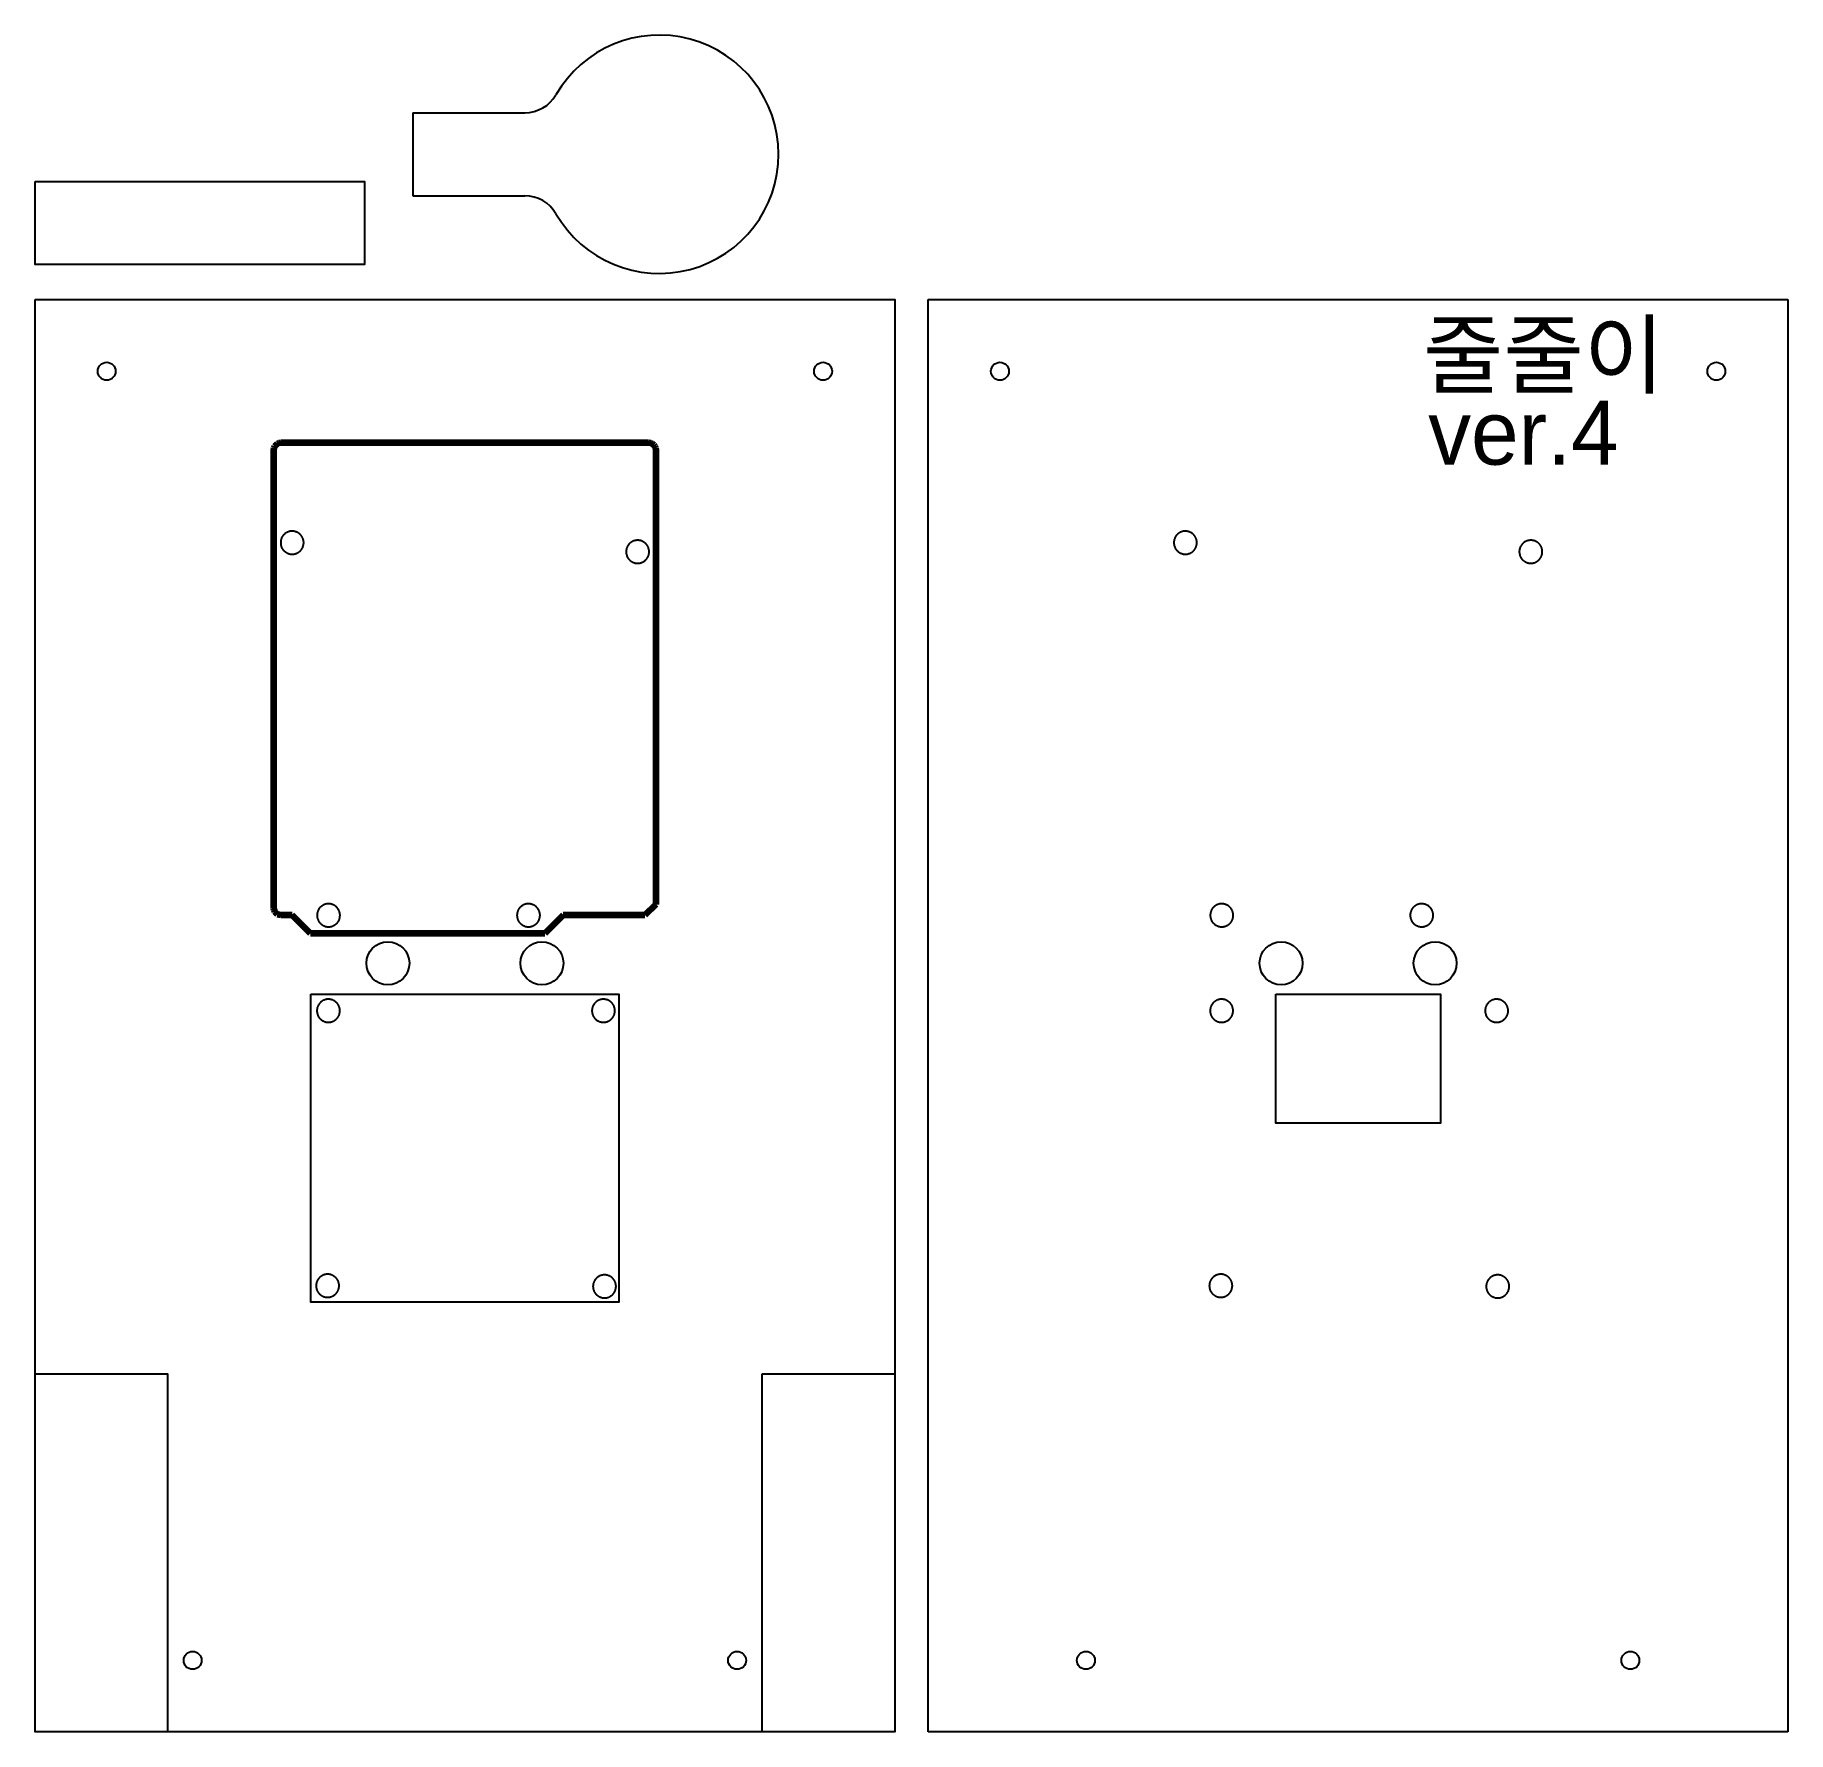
# Model space of a CAD drawing. Header units: millimetres. Extents: x -130 to 115, y 0 to 237.
import ezdxf

# ---------------------------------------------------------------- set-up
doc = ezdxf.new("R2010")
doc.units = ezdxf.units.MM
doc.layers.add('Incisione', color=7, linetype='Continuous', true_color=0x1710ff)
doc.layers.add('Taglio', color=7, linetype='Continuous', true_color=0xc0240f)
doc.styles.get("Standard").update_dxf_attribs({"font": 'GmarketSansTTFLight.ttf'})

msp = doc.modelspace()

# ---------------------------------------------------------------- texts
at = {"color": 52, "true_color": 0xc8c92d}
for s, p in [('줄줄이', (63.73, 187.84)), ('ver.4', (64.45, 176.96))]:
    msp.add_text(s, height=8.943, dxfattribs=at).set_placement(p)

# ---------------------------------------------------------------- linework, layer by layer
for p, q in [((-77.28, 226.1), (-61.64, 226.1)), ((-77.28, 226.1), (-77.28, 214.5)), ((-77.28, 214.5), (-61.64, 214.5)), ((-5.33, 200), (114.67, 200)), ((-5.33, 0), (-5.33, 200)), ((114.67, 200), (114.67, 0)), ((-93.02, 0), (-130.02, 0)), ((-10.02, 0), (-47.02, 0)), ((31.67, 0), (-5.33, 0)), ((114.67, 0), (-5.33, 0)), ((114.67, 0), (77.67, 0))]:
    msp.add_line(p, q)
at = {"color": 215, "true_color": 0xa953a0}
msp.add_line((43.92, 103.03), (65.42, 103.03), dxfattribs=at)
for points in [[(-130.02, 216.51), (-84.02, 216.51), (-84.02, 204.91), (-130.02, 204.91)], [(-130.02, 200), (-10.02, 200), (-10.02, 0), (-130.02, 0)], [(43.17, 103.03), (66.17, 103.03), (66.17, 85.03), (43.17, 85.03)]]:
    msp.add_lwpolyline(points, close=True)
at = {"color": 52, "true_color": 0xc8c92d}
for points in [[(-91.52, 103.03), (-48.52, 103.03), (-48.52, 60.03), (-91.52, 60.03)], [(-130.02, 50), (-111.52, 50), (-111.52, 0), (-130.02, 0)], [(-28.52, 50), (-10.02, 50), (-10.02, 0), (-28.52, 0)]]:
    msp.add_lwpolyline(points, close=True, dxfattribs=at)
at = {"color": 1}
for centre in [(-120.02, 190), (-20.02, 190), (4.67, 190), (104.67, 190), (-108.02, 10), (-32.02, 10), (16.67, 10), (92.67, 10)]:
    msp.add_circle(centre, 1.25, dxfattribs=at)
for centre in [(-80.77, 107.33), (-59.27, 107.33), (43.92, 107.33), (65.42, 107.33)]:
    msp.add_circle(centre, 3)
for centre, radius, start, end in [((-42.88, 220.3), 16.64, 0, 150.068), ((-61.64, 231.1), 5, 270, 330.068), ((-42.88, 220.3), 16.64, 209.932, 0), ((-61.64, 209.5), 5, 29.932, 90)]:
    msp.add_arc(centre, radius, start, end)
at = {"layer": 'Incisione', "color": 41, "lineweight": 211, "true_color": 0xf4ee51}
msp.add_lwpolyline([(-96.67, 179.04), (-96.62, 179.29)], dxfattribs=at)
at = {"layer": 'Incisione', "color": 52, "lineweight": 211, "true_color": 0xc8c92d}
for points in [[(-96.67, 115.03), (-96.67, 179.04)], [(-96.62, 179.29), (-96.54, 179.52)], [(-96.54, 179.52), (-96.37, 179.74)], [(-96.37, 179.74), (-96.16, 179.9)], [(-96.16, 179.9), (-95.93, 179.99)], [(-95.93, 179.99), (-95.67, 180.03)], [(-95.67, 180.03), (-44.38, 180.03)], [(-44.38, 180.03), (-44.11, 179.99)], [(-44.11, 179.99), (-43.87, 179.9)], [(-43.87, 179.9), (-43.66, 179.74)], [(-43.66, 179.74), (-43.51, 179.52)], [(-43.51, 179.52), (-43.41, 179.29)], [(-43.41, 179.29), (-43.37, 179.04)], [(-43.37, 179.04), (-43.37, 115.56)], [(-96.62, 114.78), (-96.67, 115.03)], [(-43.37, 115.56), (-44.89, 114.04)], [(-96.54, 114.54), (-96.62, 114.78)], [(-96.37, 114.33), (-96.54, 114.54)], [(-96.16, 114.16), (-96.37, 114.33)], [(-95.93, 114.08), (-96.16, 114.16)], [(-95.67, 114.04), (-95.93, 114.08)], [(-94.13, 114.04), (-95.67, 114.04)], [(-91.59, 111.5), (-94.13, 114.04)], [(-56.32, 114.04), (-58.85, 111.5)], [(-44.89, 114.04), (-56.32, 114.04)], [(-58.85, 111.5), (-91.59, 111.5)]]:
    msp.add_lwpolyline(points, dxfattribs=at)
at = {"layer": 'Taglio'}
for points in [[(-94.13, 164.46), (-94.07, 164.46), (-94.02, 164.46), (-93.96, 164.47), (-93.9, 164.47), (-93.85, 164.48), (-93.79, 164.49), (-93.74, 164.51), (-93.69, 164.52), (-93.63, 164.54), (-93.58, 164.55), (-93.53, 164.57), (-93.48, 164.6), (-93.43, 164.62), (-93.38, 164.64), (-93.33, 164.67), (-93.28, 164.7), (-93.23, 164.73), (-93.19, 164.76), (-93.14, 164.79), (-93.1, 164.83), (-93.06, 164.87), (-93.02, 164.9), (-92.98, 164.94), (-92.94, 164.98), (-92.9, 165.02), (-92.87, 165.07), (-92.83, 165.11), (-92.8, 165.16), (-92.77, 165.2), (-92.74, 165.25), (-92.71, 165.3), (-92.69, 165.35), (-92.66, 165.4), (-92.64, 165.45), (-92.62, 165.5), (-92.6, 165.56), (-92.59, 165.61), (-92.57, 165.66), (-92.56, 165.72), (-92.55, 165.77), (-92.54, 165.83), (-92.53, 165.88), (-92.52, 165.94), (-92.52, 165.99), (-92.52, 166.05), (-92.52, 166.1), (-92.52, 166.16), (-92.53, 166.21), (-92.53, 166.27), (-92.54, 166.33), (-92.55, 166.38), (-92.56, 166.43), (-92.57, 166.49), (-92.59, 166.54), (-92.61, 166.6), (-92.63, 166.65), (-92.65, 166.7), (-92.67, 166.75), (-92.7, 166.8), (-92.72, 166.85), (-92.75, 166.9), (-92.78, 166.94), (-92.81, 166.99), (-92.84, 167.04), (-92.88, 167.08), (-92.91, 167.12), (-92.95, 167.16), (-92.99, 167.2), (-93.03, 167.24), (-93.07, 167.28), (-93.11, 167.32), (-93.16, 167.35), (-93.2, 167.38), (-93.25, 167.41), (-93.3, 167.44), (-93.34, 167.47), (-93.39, 167.5), (-93.44, 167.52), (-93.49, 167.54), (-93.55, 167.57), (-93.6, 167.59), (-93.65, 167.6), (-93.7, 167.62), (-93.76, 167.63), (-93.81, 167.64), (-93.87, 167.65), (-93.92, 167.66), (-93.98, 167.67), (-94.03, 167.67), (-94.09, 167.67), (-94.15, 167.67), (-94.2, 167.67), (-94.26, 167.67), (-94.31, 167.66), (-94.37, 167.66), (-94.42, 167.65), (-94.48, 167.64), (-94.53, 167.62), (-94.58, 167.61), (-94.64, 167.59), (-94.69, 167.57), (-94.74, 167.55), (-94.79, 167.53), (-94.84, 167.51), (-94.89, 167.48), (-94.94, 167.45), (-94.99, 167.42), (-95.04, 167.39), (-95.08, 167.36), (-95.13, 167.33), (-95.17, 167.29), (-95.21, 167.25), (-95.25, 167.22), (-95.29, 167.18), (-95.33, 167.14), (-95.36, 167.09), (-95.4, 167.05), (-95.43, 167.01), (-95.46, 166.96), (-95.49, 166.91), (-95.52, 166.87), (-95.55, 166.82), (-95.57, 166.77), (-95.6, 166.72), (-95.62, 166.66), (-95.64, 166.61), (-95.66, 166.56), (-95.67, 166.51), (-95.69, 166.45), (-95.7, 166.4), (-95.71, 166.34), (-95.72, 166.29), (-95.73, 166.23), (-95.73, 166.18), (-95.73, 166.12), (-95.73, 166.07)], [(-47.51, 164.8), (-47.51, 164.74), (-47.51, 164.68), (-47.5, 164.63), (-47.5, 164.57), (-47.49, 164.52), (-47.48, 164.46), (-47.47, 164.41), (-47.45, 164.35), (-47.43, 164.3), (-47.42, 164.25), (-47.4, 164.19), (-47.37, 164.14), (-47.35, 164.09), (-47.32, 164.04), (-47.3, 163.99), (-47.27, 163.94), (-47.24, 163.9), (-47.21, 163.85), (-47.17, 163.81), (-47.14, 163.76), (-47.1, 163.72), (-47.06, 163.68), (-47.02, 163.64), (-46.98, 163.6), (-46.94, 163.57), (-46.89, 163.53), (-46.85, 163.5), (-46.8, 163.46), (-46.76, 163.43), (-46.71, 163.4), (-46.66, 163.38), (-46.61, 163.35), (-46.56, 163.33), (-46.51, 163.31), (-46.45, 163.29), (-46.4, 163.27), (-46.35, 163.25), (-46.29, 163.24), (-46.24, 163.22), (-46.18, 163.21), (-46.13, 163.2), (-46.07, 163.2), (-46.02, 163.19), (-45.96, 163.19), (-45.9, 163.19), (-45.85, 163.19), (-45.79, 163.19), (-45.74, 163.2), (-45.68, 163.2), (-45.63, 163.21), (-45.57, 163.22), (-45.52, 163.24), (-45.46, 163.25), (-45.41, 163.27), (-45.36, 163.28), (-45.31, 163.3), (-45.26, 163.33), (-45.2, 163.35), (-45.16, 163.37), (-45.11, 163.4), (-45.06, 163.43), (-45.01, 163.46), (-44.97, 163.49), (-44.92, 163.52), (-44.88, 163.56), (-44.84, 163.6), (-44.79, 163.63), (-44.75, 163.67), (-44.72, 163.71), (-44.68, 163.76), (-44.64, 163.8), (-44.61, 163.84), (-44.58, 163.89), (-44.55, 163.93), (-44.52, 163.98), (-44.49, 164.03), (-44.47, 164.08), (-44.44, 164.13), (-44.42, 164.18), (-44.4, 164.23), (-44.38, 164.29), (-44.36, 164.34), (-44.35, 164.39), (-44.34, 164.45), (-44.32, 164.5), (-44.31, 164.56), (-44.31, 164.61), (-44.3, 164.67), (-44.3, 164.72), (-44.3, 164.78), (-44.3, 164.83), (-44.3, 164.89), (-44.3, 164.95), (-44.31, 165), (-44.32, 165.06), (-44.33, 165.11), (-44.34, 165.17), (-44.35, 165.22), (-44.37, 165.27), (-44.39, 165.33), (-44.41, 165.38), (-44.43, 165.43), (-44.45, 165.48), (-44.47, 165.53), (-44.5, 165.58), (-44.53, 165.63), (-44.56, 165.67), (-44.59, 165.72), (-44.62, 165.77), (-44.66, 165.81), (-44.69, 165.85), (-44.73, 165.89), (-44.77, 165.93), (-44.81, 165.97), (-44.85, 166.01), (-44.89, 166.05), (-44.94, 166.08), (-44.98, 166.11), (-45.03, 166.14), (-45.07, 166.17), (-45.12, 166.2), (-45.17, 166.23), (-45.22, 166.25), (-45.27, 166.28), (-45.32, 166.3), (-45.38, 166.32), (-45.43, 166.33), (-45.48, 166.35), (-45.54, 166.36), (-45.59, 166.37), (-45.65, 166.38), (-45.7, 166.39), (-45.76, 166.4), (-45.81, 166.4), (-45.87, 166.4), (-45.92, 166.4), (-45.98, 166.4), (-46.03, 166.4), (-46.09, 166.39), (-46.15, 166.39), (-46.2, 166.38), (-46.25, 166.37), (-46.31, 166.35), (-46.36, 166.34), (-46.42, 166.32), (-46.47, 166.3), (-46.52, 166.28), (-46.57, 166.26), (-46.62, 166.24), (-46.67, 166.21), (-46.72, 166.18), (-46.77, 166.15), (-46.81, 166.12), (-46.86, 166.09), (-46.9, 166.06), (-46.95, 166.02), (-46.99, 165.99), (-47.03, 165.95), (-47.07, 165.91), (-47.11, 165.87), (-47.14, 165.82), (-47.18, 165.78), (-47.21, 165.74), (-47.24, 165.69), (-47.27, 165.64), (-47.3, 165.6), (-47.33, 165.55), (-47.35, 165.5), (-47.38, 165.45), (-47.4, 165.4), (-47.42, 165.34), (-47.44, 165.29), (-47.45, 165.24), (-47.47, 165.18), (-47.48, 165.13), (-47.49, 165.07), (-47.5, 165.02), (-47.5, 164.96), (-47.51, 164.91), (-47.51, 164.85), (-47.51, 164.8)], [(30.55, 164.46), (30.61, 164.46), (30.67, 164.46), (30.72, 164.47), (30.78, 164.47), (30.83, 164.48), (30.89, 164.49), (30.94, 164.51), (30.99, 164.52), (31.05, 164.54), (31.1, 164.55), (31.15, 164.57), (31.2, 164.6), (31.25, 164.62), (31.3, 164.64), (31.35, 164.67), (31.4, 164.7), (31.45, 164.73), (31.49, 164.76), (31.54, 164.79), (31.58, 164.83), (31.62, 164.87), (31.66, 164.9), (31.7, 164.94), (31.74, 164.98), (31.78, 165.02), (31.81, 165.07), (31.85, 165.11), (31.88, 165.16), (31.91, 165.2), (31.94, 165.25), (31.97, 165.3), (31.99, 165.35), (32.02, 165.4), (32.04, 165.45), (32.06, 165.5), (32.08, 165.56), (32.1, 165.61), (32.11, 165.66), (32.12, 165.72), (32.13, 165.77), (32.14, 165.83), (32.15, 165.88), (32.16, 165.94), (32.16, 165.99), (32.16, 166.05), (32.16, 166.1), (32.16, 166.16), (32.16, 166.21), (32.15, 166.27), (32.14, 166.33), (32.13, 166.38), (32.12, 166.43), (32.11, 166.49), (32.09, 166.54), (32.07, 166.6), (32.05, 166.65), (32.03, 166.7), (32.01, 166.75), (31.99, 166.8), (31.96, 166.85), (31.93, 166.9), (31.9, 166.94), (31.87, 166.99), (31.84, 167.04), (31.8, 167.08), (31.77, 167.12), (31.73, 167.16), (31.69, 167.2), (31.65, 167.24), (31.61, 167.28), (31.57, 167.32), (31.52, 167.35), (31.48, 167.38), (31.43, 167.41), (31.38, 167.44), (31.34, 167.47), (31.29, 167.5), (31.24, 167.52), (31.19, 167.54), (31.14, 167.57), (31.08, 167.59), (31.03, 167.6), (30.98, 167.62), (30.92, 167.63), (30.87, 167.64), (30.81, 167.65), (30.76, 167.66), (30.7, 167.67), (30.65, 167.67), (30.59, 167.67), (30.54, 167.67), (30.48, 167.67), (30.42, 167.67), (30.37, 167.66), (30.31, 167.66), (30.26, 167.65), (30.2, 167.64), (30.15, 167.62), (30.1, 167.61), (30.04, 167.59), (29.99, 167.57), (29.94, 167.55), (29.89, 167.53), (29.84, 167.51), (29.79, 167.48), (29.74, 167.45), (29.69, 167.42), (29.65, 167.39), (29.6, 167.36), (29.56, 167.33), (29.51, 167.29), (29.47, 167.25), (29.43, 167.22), (29.39, 167.18), (29.35, 167.14), (29.32, 167.09), (29.28, 167.05), (29.25, 167.01), (29.22, 166.96), (29.19, 166.91), (29.16, 166.87), (29.13, 166.82), (29.11, 166.77), (29.08, 166.72), (29.06, 166.66), (29.04, 166.61), (29.02, 166.56), (29.01, 166.51), (28.99, 166.45), (28.98, 166.4), (28.97, 166.34), (28.96, 166.29), (28.95, 166.23), (28.95, 166.18), (28.95, 166.12), (28.95, 166.07)], [(77.17, 164.8), (77.17, 164.74), (77.17, 164.68), (77.18, 164.63), (77.18, 164.57), (77.19, 164.52), (77.2, 164.46), (77.22, 164.41), (77.23, 164.35), (77.25, 164.3), (77.26, 164.25), (77.28, 164.19), (77.31, 164.14), (77.33, 164.09), (77.36, 164.04), (77.38, 163.99), (77.41, 163.94), (77.44, 163.9), (77.48, 163.85), (77.51, 163.81), (77.54, 163.76), (77.58, 163.72), (77.62, 163.68), (77.66, 163.64), (77.7, 163.6), (77.74, 163.57), (77.79, 163.53), (77.83, 163.5), (77.88, 163.46), (77.92, 163.43), (77.97, 163.4), (78.02, 163.38), (78.07, 163.35), (78.12, 163.33), (78.17, 163.31), (78.23, 163.29), (78.28, 163.27), (78.33, 163.25), (78.39, 163.24), (78.44, 163.22), (78.5, 163.21), (78.55, 163.2), (78.61, 163.2), (78.66, 163.19), (78.72, 163.19), (78.78, 163.19), (78.83, 163.19), (78.89, 163.19), (78.94, 163.2), (79, 163.2), (79.05, 163.21), (79.11, 163.22), (79.16, 163.24), (79.22, 163.25), (79.27, 163.27), (79.32, 163.28), (79.37, 163.3), (79.43, 163.33), (79.48, 163.35), (79.53, 163.37), (79.57, 163.4), (79.62, 163.43), (79.67, 163.46), (79.72, 163.49), (79.76, 163.52), (79.8, 163.56), (79.85, 163.6), (79.89, 163.63), (79.93, 163.67), (79.96, 163.71), (80, 163.76), (80.04, 163.8), (80.07, 163.84), (80.1, 163.89), (80.13, 163.93), (80.16, 163.98), (80.19, 164.03), (80.22, 164.08), (80.24, 164.13), (80.26, 164.18), (80.28, 164.23), (80.3, 164.29), (80.32, 164.34), (80.33, 164.39), (80.35, 164.45), (80.36, 164.5), (80.37, 164.56), (80.37, 164.61), (80.38, 164.67), (80.38, 164.72), (80.38, 164.78), (80.38, 164.83), (80.38, 164.89), (80.38, 164.95), (80.37, 165), (80.36, 165.06), (80.35, 165.11), (80.34, 165.17), (80.33, 165.22), (80.31, 165.27), (80.29, 165.33), (80.28, 165.38), (80.25, 165.43), (80.23, 165.48), (80.21, 165.53), (80.18, 165.58), (80.15, 165.63), (80.12, 165.67), (80.09, 165.72), (80.06, 165.77), (80.02, 165.81), (79.99, 165.85), (79.95, 165.89), (79.91, 165.93), (79.87, 165.97), (79.83, 166.01), (79.79, 166.05), (79.75, 166.08), (79.7, 166.11), (79.65, 166.14), (79.61, 166.17), (79.56, 166.2), (79.51, 166.23), (79.46, 166.25), (79.41, 166.28), (79.36, 166.3), (79.3, 166.32), (79.25, 166.33), (79.2, 166.35), (79.14, 166.36), (79.09, 166.37), (79.03, 166.38), (78.98, 166.39), (78.92, 166.4), (78.87, 166.4), (78.81, 166.4), (78.76, 166.4), (78.7, 166.4), (78.65, 166.4), (78.59, 166.39), (78.54, 166.39), (78.48, 166.38), (78.43, 166.37), (78.37, 166.35), (78.32, 166.34), (78.26, 166.32), (78.21, 166.3), (78.16, 166.28), (78.11, 166.26), (78.06, 166.24), (78.01, 166.21), (77.96, 166.18), (77.91, 166.15), (77.87, 166.12), (77.82, 166.09), (77.78, 166.06), (77.73, 166.02), (77.69, 165.99), (77.65, 165.95), (77.61, 165.91), (77.58, 165.87), (77.54, 165.82), (77.5, 165.78), (77.47, 165.74), (77.44, 165.69), (77.41, 165.64), (77.38, 165.6), (77.35, 165.55), (77.33, 165.5), (77.3, 165.45), (77.28, 165.4), (77.26, 165.34), (77.25, 165.29), (77.23, 165.24), (77.21, 165.18), (77.2, 165.13), (77.19, 165.07), (77.18, 165.02), (77.18, 164.96), (77.17, 164.91), (77.17, 164.85), (77.17, 164.8)], [(-95.73, 166.07), (-95.73, 166.01), (-95.73, 165.95), (-95.73, 165.9), (-95.72, 165.84), (-95.71, 165.79), (-95.7, 165.73), (-95.69, 165.68), (-95.67, 165.62), (-95.66, 165.57), (-95.64, 165.52), (-95.62, 165.46), (-95.6, 165.41), (-95.57, 165.36), (-95.55, 165.31), (-95.52, 165.26), (-95.49, 165.21), (-95.46, 165.17), (-95.43, 165.12), (-95.39, 165.08), (-95.36, 165.03), (-95.32, 164.99), (-95.28, 164.95), (-95.24, 164.91), (-95.2, 164.87), (-95.16, 164.83), (-95.12, 164.8), (-95.07, 164.77), (-95.03, 164.73), (-94.98, 164.7), (-94.93, 164.67), (-94.88, 164.65), (-94.83, 164.62), (-94.78, 164.6), (-94.73, 164.58), (-94.68, 164.56), (-94.62, 164.54), (-94.57, 164.52), (-94.52, 164.51), (-94.46, 164.49), (-94.41, 164.48), (-94.35, 164.47), (-94.29, 164.47), (-94.24, 164.46), (-94.18, 164.46), (-94.13, 164.46)], [(28.95, 166.07), (28.95, 166.01), (28.95, 165.95), (28.95, 165.9), (28.96, 165.84), (28.97, 165.79), (28.98, 165.73), (28.99, 165.68), (29.01, 165.62), (29.02, 165.57), (29.04, 165.52), (29.06, 165.46), (29.09, 165.41), (29.11, 165.36), (29.13, 165.31), (29.16, 165.26), (29.19, 165.21), (29.22, 165.17), (29.25, 165.12), (29.29, 165.08), (29.32, 165.03), (29.36, 164.99), (29.4, 164.95), (29.44, 164.91), (29.48, 164.87), (29.52, 164.83), (29.56, 164.8), (29.61, 164.77), (29.65, 164.73), (29.7, 164.7), (29.75, 164.67), (29.8, 164.65), (29.85, 164.62), (29.9, 164.6), (29.95, 164.58), (30, 164.56), (30.06, 164.54), (30.11, 164.52), (30.17, 164.51), (30.22, 164.49), (30.27, 164.48), (30.33, 164.47), (30.39, 164.47), (30.44, 164.46), (30.5, 164.46), (30.55, 164.46)], [(-89.05, 112.43), (-88.99, 112.43), (-88.94, 112.43), (-88.88, 112.44), (-88.83, 112.44), (-88.77, 112.45), (-88.72, 112.46), (-88.66, 112.47), (-88.61, 112.49), (-88.56, 112.51), (-88.5, 112.52), (-88.45, 112.54), (-88.4, 112.56), (-88.35, 112.59), (-88.3, 112.61), (-88.25, 112.64), (-88.2, 112.67), (-88.16, 112.7), (-88.11, 112.73), (-88.06, 112.76), (-88.02, 112.8), (-87.98, 112.84), (-87.94, 112.87), (-87.9, 112.91), (-87.86, 112.95), (-87.82, 112.99), (-87.79, 113.04), (-87.75, 113.08), (-87.72, 113.13), (-87.69, 113.17), (-87.66, 113.22), (-87.63, 113.27), (-87.61, 113.32), (-87.58, 113.37), (-87.56, 113.42), (-87.54, 113.47), (-87.52, 113.52), (-87.51, 113.58), (-87.49, 113.63), (-87.48, 113.69), (-87.47, 113.74), (-87.46, 113.8), (-87.45, 113.85), (-87.45, 113.91), (-87.44, 113.96), (-87.44, 114.02), (-87.44, 114.07), (-87.44, 114.13), (-87.45, 114.18), (-87.45, 114.24), (-87.46, 114.29), (-87.47, 114.35), (-87.48, 114.4), (-87.5, 114.46), (-87.51, 114.51), (-87.53, 114.56), (-87.55, 114.62), (-87.57, 114.67), (-87.59, 114.72), (-87.62, 114.77), (-87.64, 114.82), (-87.67, 114.87), (-87.7, 114.91), (-87.73, 114.96), (-87.77, 115.01), (-87.8, 115.05), (-87.84, 115.09), (-87.87, 115.13), (-87.91, 115.17), (-87.95, 115.21), (-87.99, 115.25), (-88.04, 115.28), (-88.08, 115.32), (-88.12, 115.35), (-88.17, 115.38), (-88.22, 115.41), (-88.27, 115.44), (-88.32, 115.47), (-88.37, 115.49), (-88.42, 115.51), (-88.47, 115.54), (-88.52, 115.55), (-88.57, 115.57), (-88.63, 115.59), (-88.68, 115.6), (-88.73, 115.61), (-88.79, 115.62), (-88.84, 115.63), (-88.9, 115.64), (-88.96, 115.64), (-89.01, 115.64), (-89.07, 115.64), (-89.12, 115.64), (-89.18, 115.64), (-89.23, 115.63), (-89.29, 115.63), (-89.34, 115.62), (-89.4, 115.61), (-89.45, 115.59), (-89.51, 115.58), (-89.56, 115.56), (-89.61, 115.54), (-89.66, 115.52), (-89.71, 115.5), (-89.77, 115.48), (-89.81, 115.45), (-89.86, 115.42), (-89.91, 115.39), (-89.96, 115.36), (-90, 115.33), (-90.05, 115.3), (-90.09, 115.26), (-90.13, 115.22), (-90.17, 115.19), (-90.21, 115.15), (-90.25, 115.11), (-90.29, 115.06), (-90.32, 115.02), (-90.35, 114.98), (-90.39, 114.93), (-90.42, 114.88), (-90.44, 114.83), (-90.47, 114.79), (-90.5, 114.74), (-90.52, 114.69), (-90.54, 114.63), (-90.56, 114.58), (-90.58, 114.53), (-90.6, 114.48), (-90.61, 114.42), (-90.62, 114.37), (-90.63, 114.31), (-90.64, 114.26), (-90.65, 114.2), (-90.65, 114.15), (-90.66, 114.09), (-90.66, 114.04)], [(-61.14, 112.43), (-61.08, 112.43), (-61.03, 112.43), (-60.97, 112.44), (-60.92, 112.44), (-60.86, 112.45), (-60.81, 112.46), (-60.75, 112.47), (-60.7, 112.49), (-60.65, 112.51), (-60.59, 112.52), (-60.54, 112.54), (-60.49, 112.56), (-60.44, 112.59), (-60.39, 112.61), (-60.34, 112.64), (-60.29, 112.67), (-60.25, 112.7), (-60.2, 112.73), (-60.16, 112.76), (-60.11, 112.8), (-60.07, 112.84), (-60.03, 112.87), (-59.99, 112.91), (-59.95, 112.95), (-59.91, 112.99), (-59.88, 113.04), (-59.85, 113.08), (-59.81, 113.13), (-59.78, 113.17), (-59.75, 113.22), (-59.73, 113.27), (-59.7, 113.32), (-59.68, 113.37), (-59.65, 113.42), (-59.63, 113.47), (-59.61, 113.52), (-59.6, 113.58), (-59.58, 113.63), (-59.57, 113.69), (-59.56, 113.74), (-59.55, 113.8), (-59.54, 113.85), (-59.54, 113.91), (-59.53, 113.96), (-59.53, 114.02), (-59.53, 114.07), (-59.53, 114.13), (-59.54, 114.18), (-59.54, 114.24), (-59.55, 114.29), (-59.56, 114.35), (-59.57, 114.4), (-59.59, 114.46), (-59.6, 114.51), (-59.62, 114.56), (-59.64, 114.62), (-59.66, 114.67), (-59.68, 114.72), (-59.71, 114.77), (-59.73, 114.82), (-59.76, 114.87), (-59.79, 114.91), (-59.82, 114.96), (-59.86, 115.01), (-59.89, 115.05), (-59.93, 115.09), (-59.96, 115.13), (-60, 115.17), (-60.04, 115.21), (-60.08, 115.25), (-60.13, 115.28), (-60.17, 115.32), (-60.22, 115.35), (-60.26, 115.38), (-60.31, 115.41), (-60.36, 115.44), (-60.41, 115.47), (-60.46, 115.49), (-60.51, 115.51), (-60.56, 115.54), (-60.61, 115.55), (-60.66, 115.57), (-60.72, 115.59), (-60.77, 115.6), (-60.83, 115.61), (-60.88, 115.62), (-60.94, 115.63), (-60.99, 115.64), (-61.05, 115.64), (-61.1, 115.64), (-61.16, 115.64), (-61.21, 115.64), (-61.27, 115.64), (-61.32, 115.63), (-61.38, 115.63), (-61.43, 115.62), (-61.49, 115.61), (-61.54, 115.59), (-61.6, 115.58), (-61.65, 115.56), (-61.7, 115.54), (-61.75, 115.52), (-61.81, 115.5), (-61.86, 115.48), (-61.91, 115.45), (-61.95, 115.42), (-62, 115.39), (-62.05, 115.36), (-62.09, 115.33), (-62.14, 115.3), (-62.18, 115.26), (-62.22, 115.22), (-62.26, 115.19), (-62.3, 115.15), (-62.34, 115.11), (-62.38, 115.06), (-62.41, 115.02), (-62.44, 114.98), (-62.48, 114.93), (-62.51, 114.88), (-62.54, 114.83), (-62.56, 114.79), (-62.59, 114.74), (-62.61, 114.69), (-62.63, 114.63), (-62.65, 114.58), (-62.67, 114.53), (-62.69, 114.48), (-62.7, 114.42), (-62.71, 114.37), (-62.72, 114.31), (-62.73, 114.26), (-62.74, 114.2), (-62.74, 114.15), (-62.75, 114.09), (-62.75, 114.04)], [(35.63, 112.43), (35.69, 112.43), (35.74, 112.43), (35.8, 112.44), (35.85, 112.44), (35.91, 112.45), (35.96, 112.46), (36.02, 112.47), (36.07, 112.49), (36.13, 112.51), (36.18, 112.52), (36.23, 112.54), (36.28, 112.56), (36.33, 112.59), (36.38, 112.61), (36.43, 112.64), (36.48, 112.67), (36.53, 112.7), (36.57, 112.73), (36.62, 112.76), (36.66, 112.8), (36.7, 112.84), (36.74, 112.87), (36.78, 112.91), (36.82, 112.95), (36.86, 112.99), (36.89, 113.04), (36.93, 113.08), (36.96, 113.13), (36.99, 113.17), (37.02, 113.22), (37.05, 113.27), (37.07, 113.32), (37.1, 113.37), (37.12, 113.42), (37.14, 113.47), (37.16, 113.52), (37.17, 113.58), (37.19, 113.63), (37.2, 113.69), (37.21, 113.74), (37.22, 113.8), (37.23, 113.85), (37.24, 113.91), (37.24, 113.96), (37.24, 114.02), (37.24, 114.07), (37.24, 114.13), (37.23, 114.18), (37.23, 114.24), (37.22, 114.29), (37.21, 114.35), (37.2, 114.4), (37.18, 114.46), (37.17, 114.51), (37.15, 114.56), (37.13, 114.62), (37.11, 114.67), (37.09, 114.72), (37.06, 114.77), (37.04, 114.82), (37.01, 114.87), (36.98, 114.91), (36.95, 114.96), (36.92, 115.01), (36.88, 115.05), (36.85, 115.09), (36.81, 115.13), (36.77, 115.17), (36.73, 115.21), (36.69, 115.25), (36.65, 115.28), (36.6, 115.32), (36.56, 115.35), (36.51, 115.38), (36.46, 115.41), (36.41, 115.44), (36.37, 115.47), (36.32, 115.49), (36.26, 115.51), (36.21, 115.54), (36.16, 115.55), (36.11, 115.57), (36.05, 115.59), (36, 115.6), (35.95, 115.61), (35.89, 115.62), (35.84, 115.63), (35.78, 115.64), (35.73, 115.64), (35.67, 115.64), (35.61, 115.64), (35.56, 115.64), (35.5, 115.64), (35.45, 115.63), (35.39, 115.63), (35.34, 115.62), (35.28, 115.61), (35.23, 115.59), (35.17, 115.58), (35.12, 115.56), (35.07, 115.54), (35.02, 115.52), (34.97, 115.5), (34.92, 115.48), (34.87, 115.45), (34.82, 115.42), (34.77, 115.39), (34.72, 115.36), (34.68, 115.33), (34.63, 115.3), (34.59, 115.26), (34.55, 115.22), (34.51, 115.19), (34.47, 115.15), (34.43, 115.11), (34.4, 115.06), (34.36, 115.02), (34.33, 114.98), (34.3, 114.93), (34.27, 114.88), (34.24, 114.83), (34.21, 114.79), (34.18, 114.74), (34.16, 114.69), (34.14, 114.63), (34.12, 114.58), (34.1, 114.53), (34.09, 114.48), (34.07, 114.42), (34.06, 114.37), (34.05, 114.31), (34.04, 114.26), (34.03, 114.2), (34.03, 114.15), (34.03, 114.09), (34.02, 114.04)], [(63.54, 112.43), (63.6, 112.43), (63.65, 112.43), (63.71, 112.44), (63.76, 112.44), (63.82, 112.45), (63.87, 112.46), (63.93, 112.47), (63.98, 112.49), (64.03, 112.51), (64.09, 112.52), (64.14, 112.54), (64.19, 112.56), (64.24, 112.59), (64.29, 112.61), (64.34, 112.64), (64.39, 112.67), (64.43, 112.7), (64.48, 112.73), (64.53, 112.76), (64.57, 112.8), (64.61, 112.84), (64.65, 112.87), (64.69, 112.91), (64.73, 112.95), (64.77, 112.99), (64.8, 113.04), (64.84, 113.08), (64.87, 113.13), (64.9, 113.17), (64.93, 113.22), (64.96, 113.27), (64.98, 113.32), (65, 113.37), (65.03, 113.42), (65.05, 113.47), (65.07, 113.52), (65.08, 113.58), (65.1, 113.63), (65.11, 113.69), (65.12, 113.74), (65.13, 113.8), (65.14, 113.85), (65.14, 113.91), (65.15, 113.96), (65.15, 114.02), (65.15, 114.07), (65.15, 114.13), (65.14, 114.18), (65.14, 114.24), (65.13, 114.29), (65.12, 114.35), (65.11, 114.4), (65.09, 114.46), (65.08, 114.51), (65.06, 114.56), (65.04, 114.62), (65.02, 114.67), (65, 114.72), (64.97, 114.77), (64.95, 114.82), (64.92, 114.87), (64.89, 114.91), (64.86, 114.96), (64.82, 115.01), (64.79, 115.05), (64.75, 115.09), (64.72, 115.13), (64.68, 115.17), (64.64, 115.21), (64.6, 115.25), (64.55, 115.28), (64.51, 115.32), (64.47, 115.35), (64.42, 115.38), (64.37, 115.41), (64.32, 115.44), (64.27, 115.47), (64.22, 115.49), (64.17, 115.51), (64.12, 115.54), (64.07, 115.55), (64.02, 115.57), (63.96, 115.59), (63.91, 115.6), (63.86, 115.61), (63.8, 115.62), (63.75, 115.63), (63.69, 115.64), (63.63, 115.64), (63.58, 115.64), (63.52, 115.64), (63.47, 115.64), (63.41, 115.64), (63.36, 115.63), (63.3, 115.63), (63.25, 115.62), (63.19, 115.61), (63.14, 115.59), (63.08, 115.58), (63.03, 115.56), (62.98, 115.54), (62.93, 115.52), (62.87, 115.5), (62.82, 115.48), (62.78, 115.45), (62.73, 115.42), (62.68, 115.39), (62.63, 115.36), (62.59, 115.33), (62.54, 115.3), (62.5, 115.26), (62.46, 115.22), (62.42, 115.19), (62.38, 115.15), (62.34, 115.11), (62.3, 115.06), (62.27, 115.02), (62.24, 114.98), (62.2, 114.93), (62.17, 114.88), (62.15, 114.83), (62.12, 114.79), (62.09, 114.74), (62.07, 114.69), (62.05, 114.63), (62.03, 114.58), (62.01, 114.53), (61.99, 114.48), (61.98, 114.42), (61.97, 114.37), (61.96, 114.31), (61.95, 114.26), (61.94, 114.2), (61.94, 114.15), (61.93, 114.09), (61.93, 114.04)], [(-90.66, 114.04), (-90.66, 113.98), (-90.65, 113.92), (-90.65, 113.87), (-90.64, 113.81), (-90.63, 113.76), (-90.62, 113.7), (-90.61, 113.65), (-90.59, 113.59), (-90.58, 113.54), (-90.56, 113.49), (-90.54, 113.43), (-90.52, 113.38), (-90.49, 113.33), (-90.47, 113.28), (-90.44, 113.23), (-90.41, 113.18), (-90.38, 113.14), (-90.35, 113.09), (-90.32, 113.05), (-90.28, 113), (-90.24, 112.96), (-90.21, 112.92), (-90.17, 112.88), (-90.12, 112.84), (-90.08, 112.8), (-90.04, 112.77), (-89.99, 112.74), (-89.95, 112.7), (-89.9, 112.67), (-89.85, 112.64), (-89.8, 112.62), (-89.75, 112.59), (-89.7, 112.57), (-89.65, 112.55), (-89.6, 112.52), (-89.55, 112.51), (-89.49, 112.49), (-89.44, 112.48), (-89.38, 112.46), (-89.33, 112.45), (-89.27, 112.44), (-89.22, 112.44), (-89.16, 112.43), (-89.1, 112.43), (-89.05, 112.43)], [(-62.75, 114.04), (-62.75, 113.98), (-62.74, 113.92), (-62.74, 113.87), (-62.73, 113.81), (-62.72, 113.76), (-62.71, 113.7), (-62.7, 113.65), (-62.69, 113.59), (-62.67, 113.54), (-62.65, 113.49), (-62.63, 113.43), (-62.61, 113.38), (-62.58, 113.33), (-62.56, 113.28), (-62.53, 113.23), (-62.5, 113.18), (-62.47, 113.14), (-62.44, 113.09), (-62.41, 113.05), (-62.37, 113), (-62.33, 112.96), (-62.3, 112.92), (-62.26, 112.88), (-62.22, 112.84), (-62.17, 112.8), (-62.13, 112.77), (-62.08, 112.74), (-62.04, 112.7), (-61.99, 112.67), (-61.94, 112.64), (-61.89, 112.62), (-61.84, 112.59), (-61.79, 112.57), (-61.74, 112.55), (-61.69, 112.52), (-61.64, 112.51), (-61.58, 112.49), (-61.53, 112.48), (-61.47, 112.46), (-61.42, 112.45), (-61.36, 112.44), (-61.31, 112.44), (-61.25, 112.43), (-61.2, 112.43), (-61.14, 112.43)], [(34.02, 114.04), (34.03, 113.98), (34.03, 113.92), (34.03, 113.87), (34.04, 113.81), (34.05, 113.76), (34.06, 113.7), (34.07, 113.65), (34.09, 113.59), (34.1, 113.54), (34.12, 113.49), (34.14, 113.43), (34.16, 113.38), (34.19, 113.33), (34.21, 113.28), (34.24, 113.23), (34.27, 113.18), (34.3, 113.14), (34.33, 113.09), (34.37, 113.05), (34.4, 113), (34.44, 112.96), (34.48, 112.92), (34.52, 112.88), (34.56, 112.84), (34.6, 112.8), (34.64, 112.77), (34.69, 112.74), (34.73, 112.7), (34.78, 112.67), (34.83, 112.64), (34.88, 112.62), (34.93, 112.59), (34.98, 112.57), (35.03, 112.55), (35.08, 112.52), (35.14, 112.51), (35.19, 112.49), (35.24, 112.48), (35.3, 112.46), (35.35, 112.45), (35.41, 112.44), (35.46, 112.44), (35.52, 112.43), (35.58, 112.43), (35.63, 112.43)], [(61.93, 114.04), (61.93, 113.98), (61.94, 113.92), (61.94, 113.87), (61.95, 113.81), (61.96, 113.76), (61.97, 113.7), (61.98, 113.65), (62, 113.59), (62.01, 113.54), (62.03, 113.49), (62.05, 113.43), (62.07, 113.38), (62.1, 113.33), (62.12, 113.28), (62.15, 113.23), (62.18, 113.18), (62.21, 113.14), (62.24, 113.09), (62.27, 113.05), (62.31, 113), (62.35, 112.96), (62.38, 112.92), (62.42, 112.88), (62.47, 112.84), (62.51, 112.8), (62.55, 112.77), (62.6, 112.74), (62.64, 112.7), (62.69, 112.67), (62.74, 112.64), (62.79, 112.62), (62.84, 112.59), (62.89, 112.57), (62.94, 112.55), (62.99, 112.52), (63.04, 112.51), (63.1, 112.49), (63.15, 112.48), (63.21, 112.46), (63.26, 112.45), (63.32, 112.44), (63.37, 112.44), (63.43, 112.43), (63.49, 112.43), (63.54, 112.43)], [(-89.07, 99.1), (-89.01, 99.1), (-88.96, 99.1), (-88.9, 99.11), (-88.85, 99.11), (-88.79, 99.12), (-88.74, 99.13), (-88.68, 99.15), (-88.63, 99.16), (-88.58, 99.18), (-88.52, 99.19), (-88.47, 99.21), (-88.42, 99.24), (-88.37, 99.26), (-88.32, 99.28), (-88.27, 99.31), (-88.22, 99.34), (-88.18, 99.37), (-88.13, 99.4), (-88.08, 99.44), (-88.04, 99.47), (-88, 99.51), (-87.96, 99.54), (-87.92, 99.58), (-87.88, 99.62), (-87.84, 99.67), (-87.81, 99.71), (-87.77, 99.75), (-87.74, 99.8), (-87.71, 99.84), (-87.68, 99.89), (-87.65, 99.94), (-87.63, 99.99), (-87.61, 100.04), (-87.58, 100.09), (-87.56, 100.14), (-87.54, 100.2), (-87.53, 100.25), (-87.51, 100.3), (-87.5, 100.36), (-87.49, 100.41), (-87.48, 100.47), (-87.47, 100.52), (-87.47, 100.58), (-87.46, 100.63), (-87.46, 100.69), (-87.46, 100.74), (-87.46, 100.8), (-87.47, 100.86), (-87.47, 100.91), (-87.48, 100.97), (-87.49, 101.02), (-87.5, 101.08), (-87.52, 101.13), (-87.53, 101.18), (-87.55, 101.24), (-87.57, 101.29), (-87.59, 101.34), (-87.61, 101.39), (-87.64, 101.44), (-87.66, 101.49), (-87.69, 101.54), (-87.72, 101.59), (-87.75, 101.63), (-87.79, 101.68), (-87.82, 101.72), (-87.86, 101.76), (-87.89, 101.8), (-87.93, 101.84), (-87.97, 101.88), (-88.01, 101.92), (-88.06, 101.96), (-88.1, 101.99), (-88.14, 102.02), (-88.19, 102.05), (-88.24, 102.08), (-88.29, 102.11), (-88.34, 102.14), (-88.39, 102.16), (-88.44, 102.19), (-88.49, 102.21), (-88.54, 102.23), (-88.59, 102.24), (-88.65, 102.26), (-88.7, 102.27), (-88.75, 102.28), (-88.81, 102.29), (-88.86, 102.3), (-88.92, 102.31), (-88.98, 102.31), (-89.03, 102.31), (-89.09, 102.32), (-89.14, 102.31), (-89.2, 102.31), (-89.25, 102.3), (-89.31, 102.3), (-89.36, 102.29), (-89.42, 102.28), (-89.47, 102.26), (-89.53, 102.25), (-89.58, 102.23), (-89.63, 102.21), (-89.68, 102.19), (-89.74, 102.17), (-89.79, 102.15), (-89.83, 102.12), (-89.88, 102.09), (-89.93, 102.06), (-89.98, 102.03), (-90.02, 102), (-90.07, 101.97), (-90.11, 101.93), (-90.15, 101.9), (-90.19, 101.86), (-90.23, 101.82), (-90.27, 101.78), (-90.31, 101.73), (-90.34, 101.69), (-90.37, 101.65), (-90.41, 101.6), (-90.44, 101.55), (-90.46, 101.51), (-90.49, 101.46), (-90.52, 101.41), (-90.54, 101.36), (-90.56, 101.31), (-90.58, 101.25), (-90.6, 101.2), (-90.62, 101.15), (-90.63, 101.09), (-90.64, 101.04), (-90.65, 100.98), (-90.66, 100.93), (-90.67, 100.87), (-90.67, 100.82), (-90.68, 100.76), (-90.68, 100.71)], [(-90.68, 100.71), (-90.68, 100.65), (-90.67, 100.59), (-90.67, 100.54), (-90.66, 100.48), (-90.65, 100.43), (-90.64, 100.37), (-90.63, 100.32), (-90.61, 100.26), (-90.6, 100.21), (-90.58, 100.16), (-90.56, 100.1), (-90.54, 100.05), (-90.51, 100), (-90.49, 99.95), (-90.46, 99.9), (-90.43, 99.85), (-90.4, 99.81), (-90.37, 99.76), (-90.34, 99.72), (-90.3, 99.67), (-90.26, 99.63), (-90.23, 99.59), (-90.19, 99.55), (-90.14, 99.51), (-90.1, 99.48), (-90.06, 99.44), (-90.01, 99.41), (-89.97, 99.37), (-89.92, 99.34), (-89.87, 99.31), (-89.82, 99.29), (-89.77, 99.26), (-89.72, 99.24), (-89.67, 99.22), (-89.62, 99.2), (-89.57, 99.18), (-89.51, 99.16), (-89.46, 99.15), (-89.4, 99.13), (-89.35, 99.12), (-89.29, 99.11), (-89.24, 99.11), (-89.18, 99.1), (-89.12, 99.1), (-89.07, 99.1)], [(-50.68, 99.1), (-50.62, 99.1), (-50.56, 99.1), (-50.51, 99.11), (-50.45, 99.11), (-50.4, 99.12), (-50.34, 99.13), (-50.29, 99.15), (-50.24, 99.16), (-50.18, 99.18), (-50.13, 99.19), (-50.08, 99.21), (-50.03, 99.24), (-49.98, 99.26), (-49.93, 99.28), (-49.88, 99.31), (-49.83, 99.34), (-49.78, 99.37), (-49.74, 99.4), (-49.69, 99.44), (-49.65, 99.47), (-49.61, 99.51), (-49.57, 99.54), (-49.53, 99.58), (-49.49, 99.62), (-49.45, 99.67), (-49.42, 99.71), (-49.38, 99.75), (-49.35, 99.8), (-49.32, 99.84), (-49.29, 99.89), (-49.26, 99.94), (-49.24, 99.99), (-49.21, 100.04), (-49.19, 100.09), (-49.17, 100.14), (-49.15, 100.2), (-49.13, 100.25), (-49.12, 100.3), (-49.11, 100.36), (-49.09, 100.41), (-49.09, 100.47), (-49.08, 100.52), (-49.07, 100.58), (-49.07, 100.63), (-49.07, 100.69), (-49.07, 100.74), (-49.07, 100.8), (-49.07, 100.86), (-49.08, 100.91), (-49.09, 100.97), (-49.1, 101.02), (-49.11, 101.08), (-49.12, 101.13), (-49.14, 101.18), (-49.16, 101.24), (-49.18, 101.29), (-49.2, 101.34), (-49.22, 101.39), (-49.24, 101.44), (-49.27, 101.49), (-49.3, 101.54), (-49.33, 101.59), (-49.36, 101.63), (-49.39, 101.68), (-49.43, 101.72), (-49.46, 101.76), (-49.5, 101.8), (-49.54, 101.84), (-49.58, 101.88), (-49.62, 101.92), (-49.66, 101.96), (-49.71, 101.99), (-49.75, 102.02), (-49.8, 102.05), (-49.84, 102.08), (-49.89, 102.11), (-49.94, 102.14), (-49.99, 102.16), (-50.04, 102.19), (-50.09, 102.21), (-50.15, 102.23), (-50.2, 102.24), (-50.25, 102.26), (-50.31, 102.27), (-50.36, 102.28), (-50.42, 102.29), (-50.47, 102.3), (-50.53, 102.31), (-50.58, 102.31), (-50.64, 102.31), (-50.69, 102.32), (-50.75, 102.31), (-50.81, 102.31), (-50.86, 102.3), (-50.92, 102.3), (-50.97, 102.29), (-51.03, 102.28), (-51.08, 102.26), (-51.13, 102.25), (-51.19, 102.23), (-51.24, 102.21), (-51.29, 102.19), (-51.34, 102.17), (-51.39, 102.15), (-51.44, 102.12), (-51.49, 102.09), (-51.54, 102.06), (-51.58, 102.03), (-51.63, 102), (-51.67, 101.97), (-51.72, 101.93), (-51.76, 101.9), (-51.8, 101.86), (-51.84, 101.82), (-51.88, 101.78), (-51.91, 101.73), (-51.95, 101.69), (-51.98, 101.65), (-52.01, 101.6), (-52.04, 101.55), (-52.07, 101.51), (-52.1, 101.46), (-52.12, 101.41), (-52.15, 101.36), (-52.17, 101.31), (-52.19, 101.25), (-52.21, 101.2), (-52.22, 101.15), (-52.24, 101.09), (-52.25, 101.04), (-52.26, 100.98), (-52.27, 100.93), (-52.27, 100.87), (-52.28, 100.82), (-52.28, 100.76), (-52.28, 100.71)], [(-52.28, 100.71), (-52.28, 100.65), (-52.28, 100.59), (-52.27, 100.54), (-52.27, 100.48), (-52.26, 100.43), (-52.25, 100.37), (-52.24, 100.32), (-52.22, 100.26), (-52.2, 100.21), (-52.19, 100.16), (-52.17, 100.1), (-52.14, 100.05), (-52.12, 100), (-52.1, 99.95), (-52.07, 99.9), (-52.04, 99.85), (-52.01, 99.81), (-51.98, 99.76), (-51.94, 99.72), (-51.91, 99.67), (-51.87, 99.63), (-51.83, 99.59), (-51.79, 99.55), (-51.75, 99.51), (-51.71, 99.48), (-51.67, 99.44), (-51.62, 99.41), (-51.57, 99.37), (-51.53, 99.34), (-51.48, 99.31), (-51.43, 99.29), (-51.38, 99.26), (-51.33, 99.24), (-51.28, 99.22), (-51.23, 99.2), (-51.17, 99.18), (-51.12, 99.16), (-51.06, 99.15), (-51.01, 99.13), (-50.95, 99.12), (-50.9, 99.11), (-50.84, 99.11), (-50.79, 99.1), (-50.73, 99.1), (-50.68, 99.1)], [(35.61, 99.1), (35.67, 99.1), (35.72, 99.1), (35.78, 99.11), (35.83, 99.11), (35.89, 99.12), (35.94, 99.13), (36, 99.15), (36.05, 99.16), (36.11, 99.18), (36.16, 99.19), (36.21, 99.21), (36.26, 99.24), (36.31, 99.26), (36.36, 99.28), (36.41, 99.31), (36.46, 99.34), (36.51, 99.37), (36.55, 99.4), (36.6, 99.44), (36.64, 99.47), (36.68, 99.51), (36.72, 99.54), (36.76, 99.58), (36.8, 99.62), (36.84, 99.67), (36.87, 99.71), (36.91, 99.75), (36.94, 99.8), (36.97, 99.84), (37, 99.89), (37.03, 99.94), (37.05, 99.99), (37.08, 100.04), (37.1, 100.09), (37.12, 100.14), (37.14, 100.2), (37.15, 100.25), (37.17, 100.3), (37.18, 100.36), (37.19, 100.41), (37.2, 100.47), (37.21, 100.52), (37.21, 100.58), (37.22, 100.63), (37.22, 100.69), (37.22, 100.74), (37.22, 100.8), (37.21, 100.86), (37.21, 100.91), (37.2, 100.97), (37.19, 101.02), (37.18, 101.08), (37.16, 101.13), (37.15, 101.18), (37.13, 101.24), (37.11, 101.29), (37.09, 101.34), (37.07, 101.39), (37.04, 101.44), (37.02, 101.49), (36.99, 101.54), (36.96, 101.59), (36.93, 101.63), (36.9, 101.68), (36.86, 101.72), (36.83, 101.76), (36.79, 101.8), (36.75, 101.84), (36.71, 101.88), (36.67, 101.92), (36.63, 101.96), (36.58, 101.99), (36.54, 102.02), (36.49, 102.05), (36.44, 102.08), (36.39, 102.11), (36.35, 102.14), (36.3, 102.16), (36.24, 102.19), (36.19, 102.21), (36.14, 102.23), (36.09, 102.24), (36.03, 102.26), (35.98, 102.27), (35.93, 102.28), (35.87, 102.29), (35.82, 102.3), (35.76, 102.31), (35.7, 102.31), (35.65, 102.31), (35.59, 102.32), (35.54, 102.31), (35.48, 102.31), (35.43, 102.3), (35.37, 102.3), (35.32, 102.29), (35.26, 102.28), (35.21, 102.26), (35.15, 102.25), (35.1, 102.23), (35.05, 102.21), (35, 102.19), (34.95, 102.17), (34.9, 102.15), (34.85, 102.12), (34.8, 102.09), (34.75, 102.06), (34.7, 102.03), (34.66, 102), (34.61, 101.97), (34.57, 101.93), (34.53, 101.9), (34.49, 101.86), (34.45, 101.82), (34.41, 101.78), (34.37, 101.73), (34.34, 101.69), (34.31, 101.65), (34.28, 101.6), (34.24, 101.55), (34.22, 101.51), (34.19, 101.46), (34.16, 101.41), (34.14, 101.36), (34.12, 101.31), (34.1, 101.25), (34.08, 101.2), (34.07, 101.15), (34.05, 101.09), (34.04, 101.04), (34.03, 100.98), (34.02, 100.93), (34.01, 100.87), (34.01, 100.82), (34.01, 100.76), (34, 100.71)], [(34, 100.71), (34.01, 100.65), (34.01, 100.59), (34.01, 100.54), (34.02, 100.48), (34.03, 100.43), (34.04, 100.37), (34.05, 100.32), (34.07, 100.26), (34.08, 100.21), (34.1, 100.16), (34.12, 100.1), (34.14, 100.05), (34.17, 100), (34.19, 99.95), (34.22, 99.9), (34.25, 99.85), (34.28, 99.81), (34.31, 99.76), (34.34, 99.72), (34.38, 99.67), (34.42, 99.63), (34.46, 99.59), (34.5, 99.55), (34.54, 99.51), (34.58, 99.48), (34.62, 99.44), (34.67, 99.41), (34.71, 99.37), (34.76, 99.34), (34.81, 99.31), (34.86, 99.29), (34.91, 99.26), (34.96, 99.24), (35.01, 99.22), (35.06, 99.2), (35.12, 99.18), (35.17, 99.16), (35.22, 99.15), (35.28, 99.13), (35.33, 99.12), (35.39, 99.11), (35.44, 99.11), (35.5, 99.1), (35.56, 99.1), (35.61, 99.1)], [(74.01, 99.1), (74.06, 99.1), (74.12, 99.1), (74.17, 99.11), (74.23, 99.11), (74.28, 99.12), (74.34, 99.13), (74.39, 99.15), (74.45, 99.16), (74.5, 99.18), (74.55, 99.19), (74.6, 99.21), (74.65, 99.24), (74.71, 99.26), (74.76, 99.28), (74.8, 99.31), (74.85, 99.34), (74.9, 99.37), (74.94, 99.4), (74.99, 99.44), (75.03, 99.47), (75.07, 99.51), (75.12, 99.54), (75.16, 99.58), (75.19, 99.62), (75.23, 99.67), (75.27, 99.71), (75.3, 99.75), (75.33, 99.8), (75.36, 99.84), (75.39, 99.89), (75.42, 99.94), (75.44, 99.99), (75.47, 100.04), (75.49, 100.09), (75.51, 100.14), (75.53, 100.2), (75.55, 100.25), (75.56, 100.3), (75.57, 100.36), (75.59, 100.41), (75.6, 100.47), (75.6, 100.52), (75.61, 100.58), (75.61, 100.63), (75.61, 100.69), (75.61, 100.74), (75.61, 100.8), (75.61, 100.86), (75.6, 100.91), (75.59, 100.97), (75.58, 101.02), (75.57, 101.08), (75.56, 101.13), (75.54, 101.18), (75.52, 101.24), (75.5, 101.29), (75.48, 101.34), (75.46, 101.39), (75.44, 101.44), (75.41, 101.49), (75.38, 101.54), (75.35, 101.59), (75.32, 101.63), (75.29, 101.68), (75.25, 101.72), (75.22, 101.76), (75.18, 101.8), (75.14, 101.84), (75.1, 101.88), (75.06, 101.92), (75.02, 101.96), (74.97, 101.99), (74.93, 102.02), (74.88, 102.05), (74.84, 102.08), (74.79, 102.11), (74.74, 102.14), (74.69, 102.16), (74.64, 102.19), (74.59, 102.21), (74.53, 102.23), (74.48, 102.24), (74.43, 102.26), (74.37, 102.27), (74.32, 102.28), (74.26, 102.29), (74.21, 102.3), (74.15, 102.31), (74.1, 102.31), (74.04, 102.31), (73.99, 102.32), (73.93, 102.31), (73.88, 102.31), (73.82, 102.3), (73.76, 102.3), (73.71, 102.29), (73.66, 102.28), (73.6, 102.26), (73.55, 102.25), (73.49, 102.23), (73.44, 102.21), (73.39, 102.19), (73.34, 102.17), (73.29, 102.15), (73.24, 102.12), (73.19, 102.09), (73.14, 102.06), (73.1, 102.03), (73.05, 102), (73.01, 101.97), (72.96, 101.93), (72.92, 101.9), (72.88, 101.86), (72.84, 101.82), (72.8, 101.78), (72.77, 101.73), (72.73, 101.69), (72.7, 101.65), (72.67, 101.6), (72.64, 101.55), (72.61, 101.51), (72.58, 101.46), (72.56, 101.41), (72.53, 101.36), (72.51, 101.31), (72.49, 101.25), (72.47, 101.2), (72.46, 101.15), (72.44, 101.09), (72.43, 101.04), (72.42, 100.98), (72.41, 100.93), (72.41, 100.87), (72.4, 100.82), (72.4, 100.76), (72.4, 100.71)], [(72.4, 100.71), (72.4, 100.65), (72.4, 100.59), (72.41, 100.54), (72.41, 100.48), (72.42, 100.43), (72.43, 100.37), (72.44, 100.32), (72.46, 100.26), (72.48, 100.21), (72.49, 100.16), (72.51, 100.1), (72.54, 100.05), (72.56, 100), (72.59, 99.95), (72.61, 99.9), (72.64, 99.85), (72.67, 99.81), (72.7, 99.76), (72.74, 99.72), (72.77, 99.67), (72.81, 99.63), (72.85, 99.59), (72.89, 99.55), (72.93, 99.51), (72.97, 99.48), (73.02, 99.44), (73.06, 99.41), (73.11, 99.37), (73.15, 99.34), (73.2, 99.31), (73.25, 99.29), (73.3, 99.26), (73.35, 99.24), (73.4, 99.22), (73.46, 99.2), (73.51, 99.18), (73.56, 99.16), (73.62, 99.15), (73.67, 99.13), (73.73, 99.12), (73.78, 99.11), (73.84, 99.11), (73.89, 99.1), (73.95, 99.1), (74.01, 99.1)], [(-89.18, 60.7), (-89.12, 60.7), (-89.07, 60.7), (-89.01, 60.7), (-88.96, 60.71), (-88.9, 60.72), (-88.85, 60.73), (-88.79, 60.74), (-88.74, 60.76), (-88.69, 60.77), (-88.63, 60.79), (-88.58, 60.81), (-88.53, 60.83), (-88.48, 60.86), (-88.43, 60.88), (-88.38, 60.91), (-88.33, 60.94), (-88.29, 60.97), (-88.24, 61), (-88.2, 61.03), (-88.15, 61.07), (-88.11, 61.1), (-88.07, 61.14), (-88.03, 61.18), (-87.99, 61.22), (-87.95, 61.26), (-87.92, 61.31), (-87.89, 61.35), (-87.85, 61.39), (-87.82, 61.44), (-87.79, 61.49), (-87.77, 61.54), (-87.74, 61.59), (-87.72, 61.64), (-87.69, 61.69), (-87.67, 61.74), (-87.66, 61.79), (-87.64, 61.85), (-87.62, 61.9), (-87.61, 61.95), (-87.6, 62.01), (-87.59, 62.06), (-87.58, 62.12), (-87.58, 62.17), (-87.57, 62.23), (-87.57, 62.28), (-87.57, 62.34), (-87.57, 62.4), (-87.58, 62.45), (-87.58, 62.51), (-87.59, 62.56), (-87.6, 62.62), (-87.61, 62.67), (-87.63, 62.73), (-87.64, 62.78), (-87.66, 62.83), (-87.68, 62.88), (-87.7, 62.94), (-87.72, 62.99), (-87.75, 63.04), (-87.78, 63.09), (-87.8, 63.13), (-87.83, 63.18), (-87.86, 63.23), (-87.9, 63.27), (-87.93, 63.32), (-87.97, 63.36), (-88, 63.4), (-88.04, 63.44), (-88.08, 63.48), (-88.12, 63.52), (-88.17, 63.55), (-88.21, 63.59), (-88.26, 63.62), (-88.3, 63.65), (-88.35, 63.68), (-88.4, 63.71), (-88.45, 63.73), (-88.5, 63.76), (-88.55, 63.78), (-88.6, 63.8), (-88.65, 63.82), (-88.7, 63.84), (-88.76, 63.86), (-88.81, 63.87), (-88.87, 63.88), (-88.92, 63.89), (-88.98, 63.9), (-89.03, 63.9), (-89.09, 63.91), (-89.14, 63.91), (-89.2, 63.91), (-89.25, 63.91), (-89.31, 63.91), (-89.37, 63.9), (-89.42, 63.89), (-89.48, 63.88), (-89.53, 63.87), (-89.58, 63.86), (-89.64, 63.85), (-89.69, 63.83), (-89.74, 63.81), (-89.8, 63.79), (-89.85, 63.77), (-89.9, 63.74), (-89.95, 63.72), (-89.99, 63.69), (-90.04, 63.66), (-90.09, 63.63), (-90.13, 63.6), (-90.18, 63.56), (-90.22, 63.53), (-90.26, 63.49), (-90.3, 63.45), (-90.34, 63.41), (-90.38, 63.37), (-90.42, 63.33), (-90.45, 63.29), (-90.49, 63.24), (-90.52, 63.2), (-90.55, 63.15), (-90.58, 63.1), (-90.6, 63.05), (-90.63, 63), (-90.65, 62.95), (-90.67, 62.9), (-90.69, 62.85), (-90.71, 62.8), (-90.73, 62.74), (-90.74, 62.69), (-90.75, 62.64), (-90.76, 62.58), (-90.77, 62.53), (-90.78, 62.47), (-90.78, 62.41), (-90.79, 62.36), (-90.79, 62.3)], [(-50.53, 60.61), (-50.47, 60.61), (-50.42, 60.61), (-50.36, 60.62), (-50.31, 60.62), (-50.25, 60.63), (-50.2, 60.64), (-50.14, 60.65), (-50.09, 60.67), (-50.04, 60.68), (-49.98, 60.7), (-49.93, 60.72), (-49.88, 60.74), (-49.83, 60.77), (-49.78, 60.79), (-49.73, 60.82), (-49.68, 60.85), (-49.64, 60.88), (-49.59, 60.91), (-49.55, 60.94), (-49.5, 60.98), (-49.46, 61.01), (-49.42, 61.05), (-49.38, 61.09), (-49.34, 61.13), (-49.3, 61.17), (-49.27, 61.22), (-49.24, 61.26), (-49.2, 61.31), (-49.17, 61.35), (-49.14, 61.4), (-49.12, 61.45), (-49.09, 61.5), (-49.07, 61.55), (-49.04, 61.6), (-49.02, 61.65), (-49.01, 61.7), (-48.99, 61.76), (-48.97, 61.81), (-48.96, 61.86), (-48.95, 61.92), (-48.94, 61.97), (-48.93, 62.03), (-48.93, 62.08), (-48.92, 62.14), (-48.92, 62.2), (-48.92, 62.25), (-48.92, 62.31), (-48.93, 62.36), (-48.93, 62.42), (-48.94, 62.47), (-48.95, 62.53), (-48.96, 62.58), (-48.98, 62.64), (-48.99, 62.69), (-49.01, 62.74), (-49.03, 62.8), (-49.05, 62.85), (-49.07, 62.9), (-49.1, 62.95), (-49.13, 63), (-49.15, 63.05), (-49.18, 63.09), (-49.21, 63.14), (-49.25, 63.18), (-49.28, 63.23), (-49.32, 63.27), (-49.35, 63.31), (-49.39, 63.35), (-49.43, 63.39), (-49.47, 63.43), (-49.52, 63.46), (-49.56, 63.5), (-49.61, 63.53), (-49.65, 63.56), (-49.7, 63.59), (-49.75, 63.62), (-49.8, 63.65), (-49.85, 63.67), (-49.9, 63.69), (-49.95, 63.71), (-50, 63.73), (-50.05, 63.75), (-50.11, 63.77), (-50.16, 63.78), (-50.22, 63.79), (-50.27, 63.8), (-50.33, 63.81), (-50.38, 63.82), (-50.44, 63.82), (-50.49, 63.82), (-50.55, 63.82), (-50.6, 63.82), (-50.66, 63.82), (-50.72, 63.81), (-50.77, 63.8), (-50.83, 63.8), (-50.88, 63.78), (-50.93, 63.77), (-50.99, 63.76), (-51.04, 63.74), (-51.09, 63.72), (-51.15, 63.7), (-51.2, 63.68), (-51.25, 63.65), (-51.3, 63.63), (-51.34, 63.6), (-51.39, 63.57), (-51.44, 63.54), (-51.48, 63.51), (-51.53, 63.48), (-51.57, 63.44), (-51.61, 63.4), (-51.65, 63.36), (-51.69, 63.33), (-51.73, 63.28), (-51.77, 63.24), (-51.8, 63.2), (-51.84, 63.15), (-51.87, 63.11), (-51.9, 63.06), (-51.93, 63.01), (-51.95, 62.96), (-51.98, 62.91), (-52, 62.86), (-52.02, 62.81), (-52.04, 62.76), (-52.06, 62.71), (-52.08, 62.65), (-52.09, 62.6), (-52.1, 62.55), (-52.11, 62.49), (-52.12, 62.44), (-52.13, 62.38), (-52.13, 62.33), (-52.14, 62.27), (-52.14, 62.21)], [(35.5, 60.7), (35.56, 60.7), (35.61, 60.7), (35.67, 60.7), (35.72, 60.71), (35.78, 60.72), (35.83, 60.73), (35.89, 60.74), (35.94, 60.76), (35.99, 60.77), (36.05, 60.79), (36.1, 60.81), (36.15, 60.83), (36.2, 60.86), (36.25, 60.88), (36.3, 60.91), (36.35, 60.94), (36.39, 60.97), (36.44, 61), (36.48, 61.03), (36.53, 61.07), (36.57, 61.1), (36.61, 61.14), (36.65, 61.18), (36.69, 61.22), (36.73, 61.26), (36.76, 61.31), (36.8, 61.35), (36.83, 61.39), (36.86, 61.44), (36.89, 61.49), (36.91, 61.54), (36.94, 61.59), (36.96, 61.64), (36.99, 61.69), (37.01, 61.74), (37.03, 61.79), (37.04, 61.85), (37.06, 61.9), (37.07, 61.95), (37.08, 62.01), (37.09, 62.06), (37.1, 62.12), (37.1, 62.17), (37.11, 62.23), (37.11, 62.28), (37.11, 62.34), (37.11, 62.4), (37.1, 62.45), (37.1, 62.51), (37.09, 62.56), (37.08, 62.62), (37.07, 62.67), (37.05, 62.73), (37.04, 62.78), (37.02, 62.83), (37, 62.88), (36.98, 62.94), (36.96, 62.99), (36.93, 63.04), (36.91, 63.09), (36.88, 63.13), (36.85, 63.18), (36.82, 63.23), (36.78, 63.27), (36.75, 63.32), (36.71, 63.36), (36.68, 63.4), (36.64, 63.44), (36.6, 63.48), (36.56, 63.52), (36.51, 63.55), (36.47, 63.59), (36.42, 63.62), (36.38, 63.65), (36.33, 63.68), (36.28, 63.71), (36.23, 63.73), (36.18, 63.76), (36.13, 63.78), (36.08, 63.8), (36.03, 63.82), (35.98, 63.84), (35.92, 63.86), (35.87, 63.87), (35.81, 63.88), (35.76, 63.89), (35.7, 63.9), (35.65, 63.9), (35.59, 63.91), (35.54, 63.91), (35.48, 63.91), (35.43, 63.91), (35.37, 63.91), (35.32, 63.9), (35.26, 63.89), (35.21, 63.88), (35.15, 63.87), (35.1, 63.86), (35.04, 63.85), (34.99, 63.83), (34.94, 63.81), (34.89, 63.79), (34.83, 63.77), (34.78, 63.74), (34.73, 63.72), (34.69, 63.69), (34.64, 63.66), (34.59, 63.63), (34.55, 63.6), (34.5, 63.56), (34.46, 63.53), (34.42, 63.49), (34.38, 63.45), (34.34, 63.41), (34.3, 63.37), (34.26, 63.33), (34.23, 63.29), (34.2, 63.24), (34.16, 63.2), (34.13, 63.15), (34.1, 63.1), (34.08, 63.05), (34.05, 63), (34.03, 62.95), (34.01, 62.9), (33.99, 62.85), (33.97, 62.8), (33.95, 62.74), (33.94, 62.69), (33.93, 62.64), (33.92, 62.58), (33.91, 62.53), (33.9, 62.47), (33.9, 62.41), (33.89, 62.36), (33.89, 62.3)], [(74.15, 60.61), (74.21, 60.61), (74.26, 60.61), (74.32, 60.62), (74.37, 60.62), (74.43, 60.63), (74.48, 60.64), (74.54, 60.65), (74.59, 60.67), (74.64, 60.68), (74.7, 60.7), (74.75, 60.72), (74.8, 60.74), (74.85, 60.77), (74.9, 60.79), (74.95, 60.82), (75, 60.85), (75.04, 60.88), (75.09, 60.91), (75.13, 60.94), (75.18, 60.98), (75.22, 61.01), (75.26, 61.05), (75.3, 61.09), (75.34, 61.13), (75.38, 61.17), (75.41, 61.22), (75.45, 61.26), (75.48, 61.31), (75.51, 61.35), (75.54, 61.4), (75.56, 61.45), (75.59, 61.5), (75.61, 61.55), (75.64, 61.6), (75.66, 61.65), (75.68, 61.7), (75.69, 61.76), (75.71, 61.81), (75.72, 61.86), (75.73, 61.92), (75.74, 61.97), (75.75, 62.03), (75.75, 62.08), (75.76, 62.14), (75.76, 62.2), (75.76, 62.25), (75.76, 62.31), (75.75, 62.36), (75.75, 62.42), (75.74, 62.47), (75.73, 62.53), (75.72, 62.58), (75.7, 62.64), (75.69, 62.69), (75.67, 62.74), (75.65, 62.8), (75.63, 62.85), (75.61, 62.9), (75.58, 62.95), (75.56, 63), (75.53, 63.05), (75.5, 63.09), (75.47, 63.14), (75.43, 63.18), (75.4, 63.23), (75.36, 63.27), (75.33, 63.31), (75.29, 63.35), (75.25, 63.39), (75.21, 63.43), (75.16, 63.46), (75.12, 63.5), (75.07, 63.53), (75.03, 63.56), (74.98, 63.59), (74.93, 63.62), (74.88, 63.65), (74.83, 63.67), (74.78, 63.69), (74.73, 63.71), (74.68, 63.73), (74.63, 63.75), (74.57, 63.77), (74.52, 63.78), (74.46, 63.79), (74.41, 63.8), (74.35, 63.81), (74.3, 63.82), (74.24, 63.82), (74.19, 63.82), (74.13, 63.82), (74.08, 63.82), (74.02, 63.82), (73.97, 63.81), (73.91, 63.8), (73.86, 63.8), (73.8, 63.78), (73.75, 63.77), (73.69, 63.76), (73.64, 63.74), (73.59, 63.72), (73.54, 63.7), (73.48, 63.68), (73.43, 63.65), (73.38, 63.63), (73.34, 63.6), (73.29, 63.57), (73.24, 63.54), (73.2, 63.51), (73.15, 63.48), (73.11, 63.44), (73.07, 63.4), (73.03, 63.36), (72.99, 63.33), (72.95, 63.28), (72.91, 63.24), (72.88, 63.2), (72.85, 63.15), (72.81, 63.11), (72.78, 63.06), (72.76, 63.01), (72.73, 62.96), (72.7, 62.91), (72.68, 62.86), (72.66, 62.81), (72.64, 62.76), (72.62, 62.71), (72.6, 62.65), (72.59, 62.6), (72.58, 62.55), (72.57, 62.49), (72.56, 62.44), (72.55, 62.38), (72.55, 62.33), (72.54, 62.27), (72.54, 62.21)], [(-90.79, 62.3), (-90.79, 62.25), (-90.78, 62.19), (-90.78, 62.14), (-90.77, 62.08), (-90.76, 62.02), (-90.75, 61.97), (-90.74, 61.91), (-90.73, 61.86), (-90.71, 61.81), (-90.69, 61.75), (-90.67, 61.7), (-90.65, 61.65), (-90.63, 61.6), (-90.6, 61.55), (-90.57, 61.5), (-90.54, 61.45), (-90.51, 61.4), (-90.48, 61.36), (-90.45, 61.31), (-90.41, 61.27), (-90.38, 61.23), (-90.34, 61.19), (-90.3, 61.15), (-90.26, 61.11), (-90.21, 61.07), (-90.17, 61.04), (-90.13, 61), (-90.08, 60.97), (-90.03, 60.94), (-89.98, 60.91), (-89.94, 60.88), (-89.89, 60.86), (-89.83, 60.83), (-89.78, 60.81), (-89.73, 60.79), (-89.68, 60.77), (-89.62, 60.76), (-89.57, 60.74), (-89.51, 60.73), (-89.46, 60.72), (-89.4, 60.71), (-89.35, 60.7), (-89.29, 60.7), (-89.24, 60.7), (-89.18, 60.7)], [(-52.14, 62.21), (-52.14, 62.16), (-52.13, 62.1), (-52.13, 62.05), (-52.12, 61.99), (-52.11, 61.94), (-52.1, 61.88), (-52.09, 61.83), (-52.08, 61.77), (-52.06, 61.72), (-52.04, 61.66), (-52.02, 61.61), (-52, 61.56), (-51.98, 61.51), (-51.95, 61.46), (-51.92, 61.41), (-51.89, 61.36), (-51.86, 61.32), (-51.83, 61.27), (-51.8, 61.22), (-51.76, 61.18), (-51.73, 61.14), (-51.69, 61.1), (-51.65, 61.06), (-51.61, 61.02), (-51.56, 60.98), (-51.52, 60.95), (-51.48, 60.91), (-51.43, 60.88), (-51.38, 60.85), (-51.33, 60.82), (-51.28, 60.79), (-51.23, 60.77), (-51.18, 60.75), (-51.13, 60.72), (-51.08, 60.7), (-51.03, 60.69), (-50.97, 60.67), (-50.92, 60.65), (-50.86, 60.64), (-50.81, 60.63), (-50.75, 60.62), (-50.7, 60.62), (-50.64, 60.61), (-50.59, 60.61), (-50.53, 60.61)], [(33.89, 62.3), (33.89, 62.25), (33.9, 62.19), (33.9, 62.14), (33.91, 62.08), (33.92, 62.02), (33.93, 61.97), (33.94, 61.91), (33.95, 61.86), (33.97, 61.81), (33.99, 61.75), (34.01, 61.7), (34.03, 61.65), (34.06, 61.6), (34.08, 61.55), (34.11, 61.5), (34.14, 61.45), (34.17, 61.4), (34.2, 61.36), (34.23, 61.31), (34.27, 61.27), (34.31, 61.23), (34.34, 61.19), (34.38, 61.15), (34.42, 61.11), (34.47, 61.07), (34.51, 61.04), (34.56, 61), (34.6, 60.97), (34.65, 60.94), (34.7, 60.91), (34.75, 60.88), (34.8, 60.86), (34.85, 60.83), (34.9, 60.81), (34.95, 60.79), (35, 60.77), (35.06, 60.76), (35.11, 60.74), (35.17, 60.73), (35.22, 60.72), (35.28, 60.71), (35.33, 60.7), (35.39, 60.7), (35.44, 60.7), (35.5, 60.7)], [(72.54, 62.21), (72.54, 62.16), (72.55, 62.1), (72.55, 62.05), (72.56, 61.99), (72.57, 61.94), (72.58, 61.88), (72.59, 61.83), (72.61, 61.77), (72.62, 61.72), (72.64, 61.66), (72.66, 61.61), (72.68, 61.56), (72.71, 61.51), (72.73, 61.46), (72.76, 61.41), (72.79, 61.36), (72.82, 61.32), (72.85, 61.27), (72.88, 61.22), (72.92, 61.18), (72.96, 61.14), (72.99, 61.1), (73.03, 61.06), (73.07, 61.02), (73.12, 60.98), (73.16, 60.95), (73.21, 60.91), (73.25, 60.88), (73.3, 60.85), (73.35, 60.82), (73.4, 60.79), (73.45, 60.77), (73.5, 60.75), (73.55, 60.72), (73.6, 60.7), (73.65, 60.69), (73.71, 60.67), (73.76, 60.65), (73.82, 60.64), (73.87, 60.63), (73.93, 60.62), (73.98, 60.62), (74.04, 60.61), (74.09, 60.61), (74.15, 60.61)]]:
    msp.add_lwpolyline(points, dxfattribs=at)

msp.set_redraw_order([(e.dxf.handle, doc.entitydb.next_handle()) for e in msp.query("TEXT MTEXT ATTDEF DIMENSION ARC_DIMENSION")])  # texts and dimensions are drawn at this point

doc.saveas('drawing.dxf')
